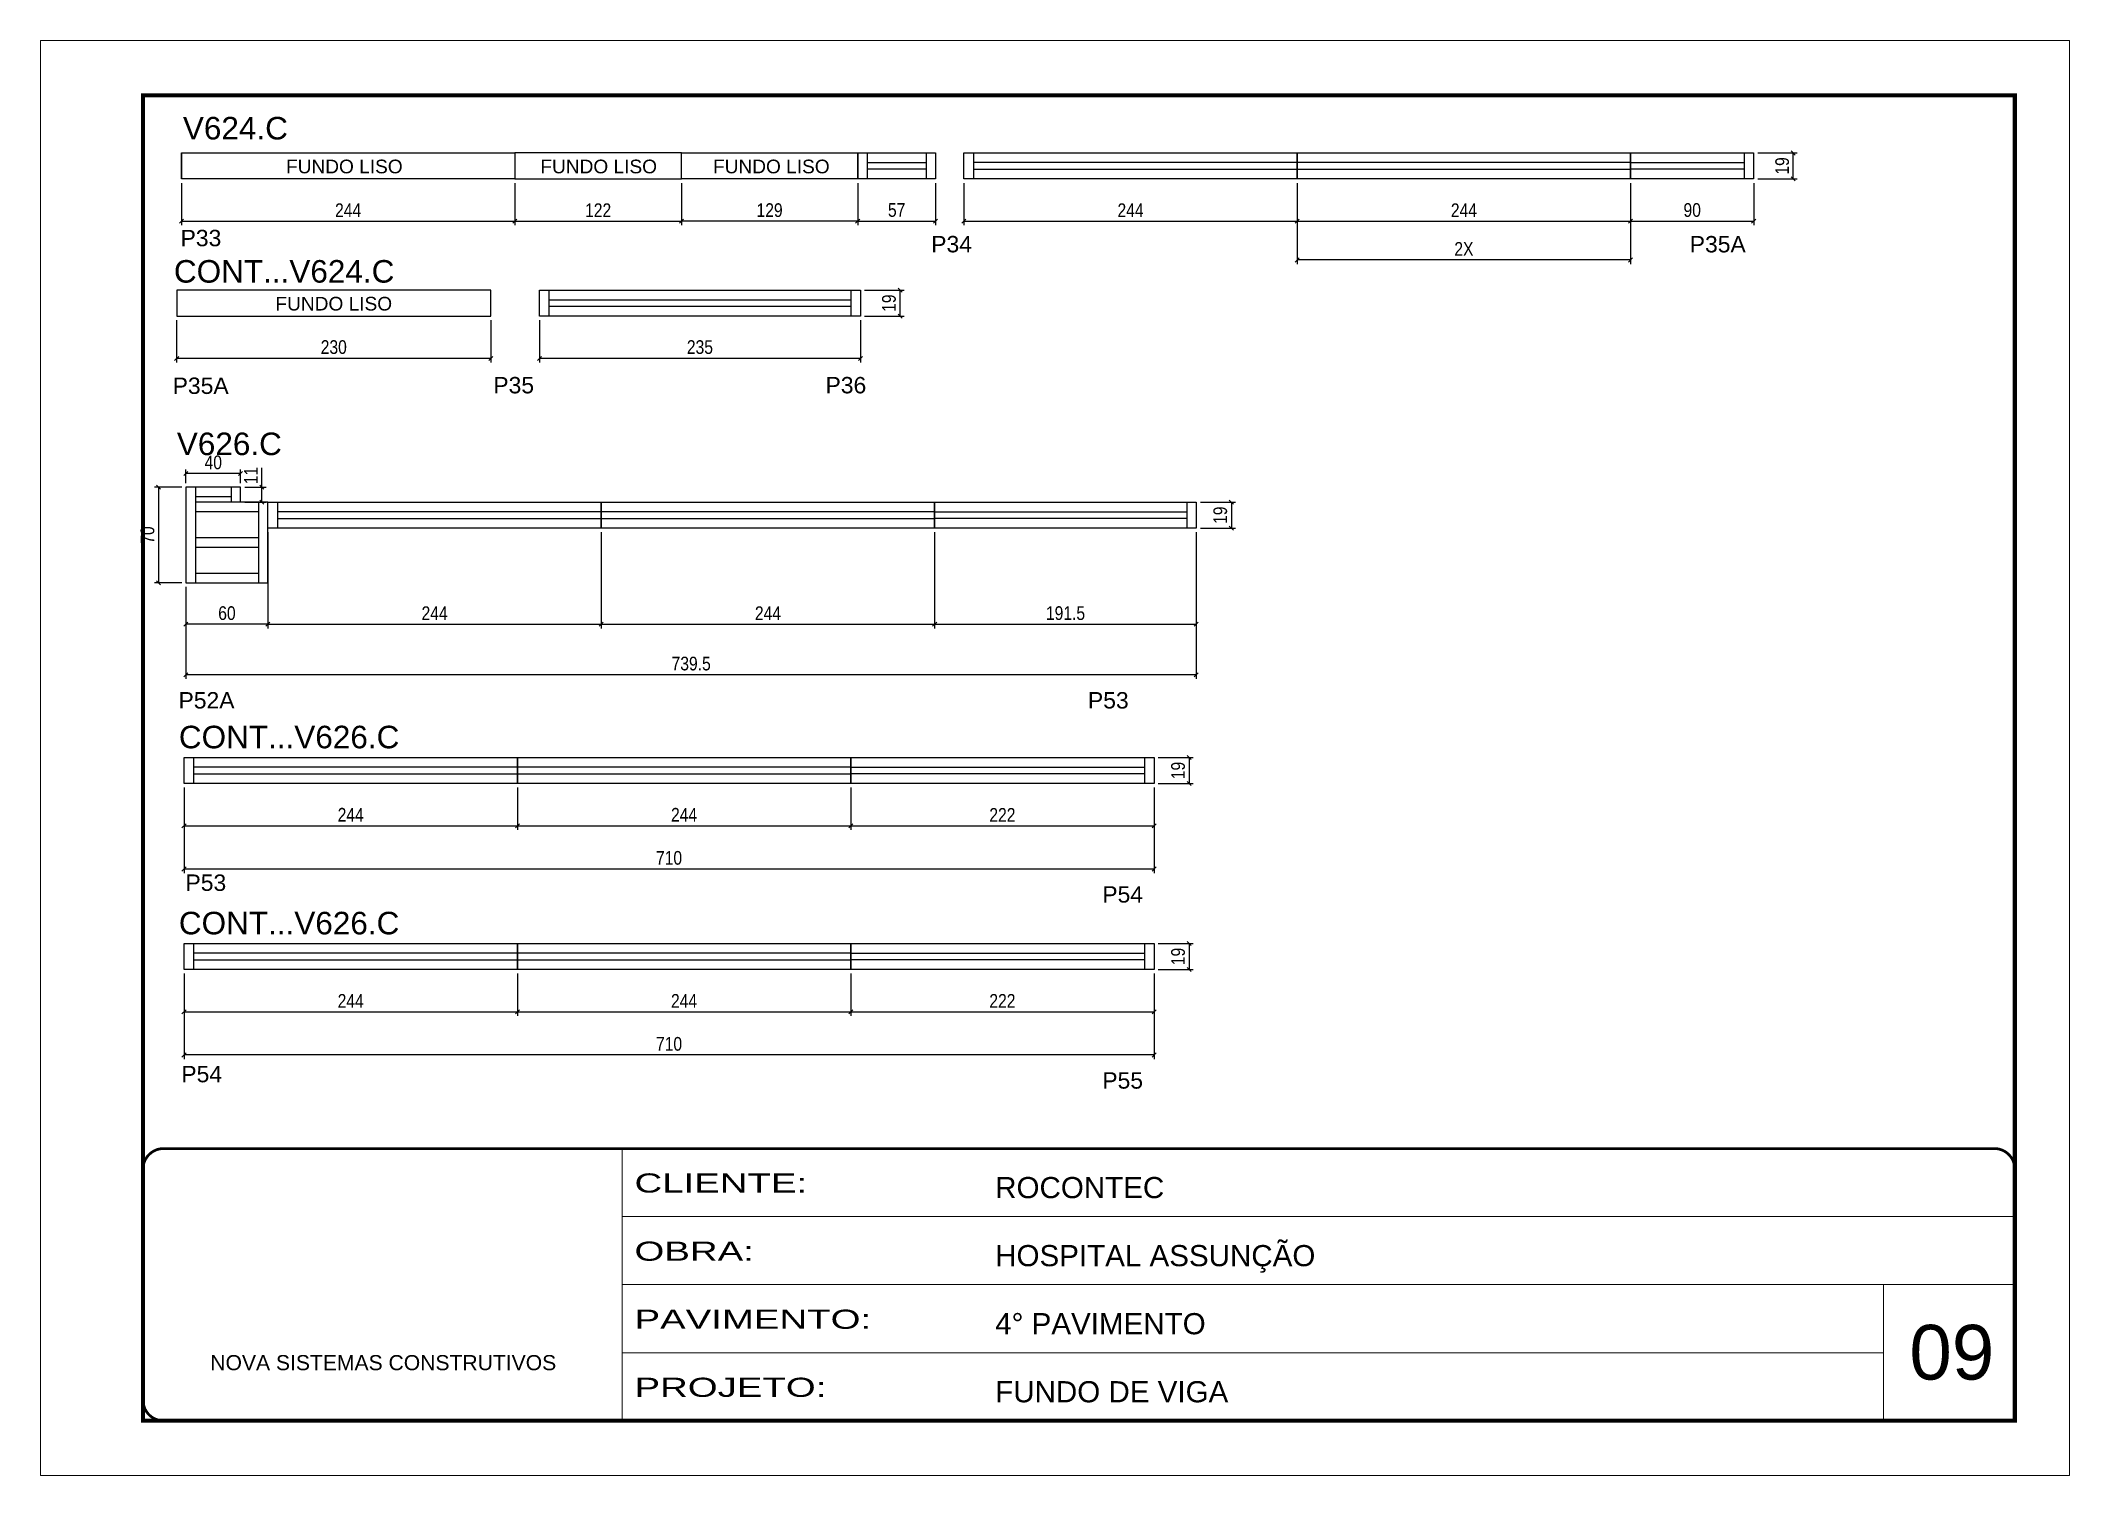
# Model space of a CAD drawing. Extents: x 3111 to 9365, y 861 to 5356.
# Drawn here: x 3111 to 4596, y 2009 to 3059 of the extents above; entities that cross this region are included whole.
import ezdxf

# ---------------------------------------------------------------- set-up
doc = ezdxf.new("R2010")
doc.units = 0
doc.linetypes.add('CONTINUO', pattern=[0])
doc.linetypes.add('DASHED', pattern=[0.75, 0.5, -0.25])
doc.layers.add('00-FELIPE', color=2, linetype='Continuous', plot=False)
for name, color, linetype in [('5', 5, 'Continuous'), ('COTA', 241, 'Continuous'), ('NOMENCLATURA', 7, 'Continuous'), ('Painéis', 200, 'Continuous'), ('SARR_2.2x7', 40, 'Continuous')]:
    doc.layers.add(name, color=color, linetype=linetype)
for name, color, linetype, lineweight in [('CARIMBO', 255, 'Continuous', 9), ('Folhas', 255, 'Continuous', 9), ('SARRAFO DE PRESSAO', 251, 'DASHED', 9)]:
    doc.layers.add(name, color=color, linetype=linetype, lineweight=lineweight)
doc.styles.add('ARIAL', font='arial.ttf')
doc.styles.add('COTA TECNICA-50', font='techl___.ttf', dxfattribs={"height": 10})
doc.styles.get("Standard").update_dxf_attribs({"font": 'arial.ttf'})
doc.styles.add('Tecnologia', font='')
doc.styles.get('Tecnologia').set_extended_font_data('Forgotten Futurist')
doc.dimstyles.new('COTA PAINEL-50', dxfattribs={"dimtxt": 10, "dimasz": 3, "dimexe": 3, "dimexo": 3, "dimgap": 3, "dimtad": 1, "dimdec": 1, "dimzin": 12, "dimdsep": 46, "dimtxsty": 'COTA TECNICA-50', "dimblk1": 'OBLIQUE', "dimblk2": 'OBLIQUE', "dimsah": 1, "dimcen": 0.9, "dimclrd": 4, "dimclre": 4, "dimclrt": 240, "dimadec": 1, "dimazin": 3, "dimtfac": 1, "dimtdec": 1, "dimtmove": 0, "dimatfit": 3, "dimfxl": 1, "dimtolj": 1, "dimtzin": 12, "dimarcsym": 0})

msp = doc.modelspace()

# ---------------------------------------------------------------- texts
at = {"color": 0, "linetype": 'Continuous', "ltscale": 5, "style": 'ARIAL'}
for p in [(3290.65, 2962.21), (3476.82, 2962.21), (3603.18, 2962.21), (3282.92, 2861.81)]:
    msp.add_text('FUNDO LISO', height=10, dxfattribs=at).set_placement(p)
at = {"layer": '5', "linetype": 'Continuous'}
for s, p in [('P33', (3213.48, 2908.85)), ('P34', (3762.91, 2904.38)), ('P35A', (4318.09, 2904.33)), ('P35A', (3207.67, 2800.76)), ('P35', (3442.39, 2801.19)), ('P36', (3685.54, 2801.19)), ('P52A', (3211.96, 2570.57)), ('P53', (3877.62, 2570.57)), ('P53', (3217.06, 2437.1)), ('P54', (3888.12, 2428.53)), ('P54', (3214.02, 2297.03)), ('P55', (3888.12, 2292.38))]:
    msp.add_text(s, height=12, rotation=359.99996, dxfattribs=at).set_placement(p)
at = {"layer": 'CARIMBO', "style": 'ARIAL'}
msp.add_text('09', height=40, dxfattribs=at).set_placement((4478.86, 2079.49))
at = {"layer": 'NOMENCLATURA', "linetype": 'Continuous'}
for s, p in [('V624.C', (3215.16, 2986.99)), ('CONT...V624.C', (3208.6, 2882.22)), ('V626.C', (3210.73, 2755.98)), ('CONT...V626.C', (3212.22, 2541.44)), ('CONT...V626.C', (3212.22, 2405.28))]:
    msp.add_text(s, height=16.5, dxfattribs=at).set_placement(p)

# ---------------------------------------------------------------- blocks, each defined once
blk = doc.blocks.new('9999999999')
at = {"color": 30, "linetype": 'CONTINUO'}
for p, q in [((98564.6, 34230.2), (98564.6, 34429.4)), ((98564.6, 34379.6), (99584, 34379.6)), ((98564.6, 34329.8), (99488, 34329.8)), ((99584, 34329.8), (99488, 34329.8)), ((99488, 34329.8), (99488, 34230.2)), ((98564.6, 34280), (99488, 34280))]:
    blk.add_line(p, q, dxfattribs=at)
at = {"color": 30, "linetype": 'CONTINUO', "const_width": 2}
blk.add_lwpolyline([(99584, 34230.2), (99584, 34414.4, 0.414214), (99569, 34429.4), (98229, 34429.4, 0.414214), (98214, 34414.4), (98214, 34245.2, 0.414214), (98229, 34230.2), (99584, 34230.2)], format="xyb", dxfattribs=at)
at = {"layer": 'Folhas'}
blk.add_lwpolyline([(98139, 34190.2), (99624, 34190.2), (99624, 35240.2), (98139, 35240.2)], close=True, dxfattribs=at)
at = {"layer": 'Folhas', "color": 30, "const_width": 3}
blk.add_lwpolyline([(98214, 34230.2), (99584, 34230.2), (99584, 35200.2), (98214, 35200.2)], close=True, dxfattribs=at)
at = {"color": 7, "linetype": 'Continuous', "ltscale": 5, "style": 'ARIAL'}
for s, height, p in [('ROCONTEC', 15.48, (98837.7, 34393.1)), ('HOSPITAL ASSUNÇÃO', 15.483, (98837.7, 34343.3)), ('4° PAVIMENTO', 15.483, (98837.7, 34293.5)), ('NOVA SISTEMAS CONSTRUTIVOS', 11.059, (98263.2, 34267.2)), ('FUNDO DE VIGA', 15.483, (98837.7, 34243.7))]:
    blk.add_text(s, height=height, dxfattribs=at).set_placement(p)
at = {"layer": 'Folhas', "color": 7, "style": 'Tecnologia', "width": 1.5}
for s, p in [('CLIENTE:', (98573.7, 34397.2)), ('OBRA:', (98573.7, 34347.3)), ('PAVIMENTO:', (98573.7, 34297.5)), ('PROJETO:', (98573.7, 34247.7))]:
    blk.add_text(s, height=14, dxfattribs=at).set_placement(p)
blk = doc.blocks.new('_Oblique')
at = {"color": 0, "linetype": 'ByBlock', "lineweight": -2}
blk.add_line((-0.5, -0.5), (0.5, 0.5), dxfattribs=at)
blk = doc.blocks.new('*D98')
at = {"layer": 'COTA', "color": 4, "linetype": 'ByBlock', "lineweight": -2, "transparency": 16777216}
for p, q in [((3580.1, 2955.1), (3580.1, 2924.2)), ((3709.1, 2955.1), (3709.1, 2924.2)), ((3709.1, 2927.2), (3580.1, 2927.2))]:
    blk.add_line(p, q, dxfattribs=at)
at = {"layer": 'Defpoints', "color": 0, "linetype": 'ByBlock', "transparency": 16777216}
for p in [(3580.1, 2958.1), (3709.1, 2958.1), (3580.1, 2927.2)]:
    blk.add_point(p, dxfattribs=at)
at = {"layer": 'COTA', "color": 4, "linetype": 'ByBlock', "lineweight": -2, "transparency": 16777216, "xscale": 3, "yscale": 3, "zscale": 3, "rotation": 180}
blk.add_blockref('_Oblique', (3580.1, 2927.2), dxfattribs=at)
at = {"layer": 'COTA', "color": 4, "linetype": 'ByBlock', "lineweight": -2, "transparency": 16777216, "xscale": 3, "yscale": 3, "zscale": 3}
blk.add_blockref('_Oblique', (3709.1, 2927.2), dxfattribs=at)
at = {"layer": 'COTA', "color": 240, "linetype": 'ByBlock', "transparency": 16777216, "insert": (3644.6, 2935.2), "char_height": 10, "attachment_point": 5, "style": 'COTA TECNICA-50'}
blk.add_mtext('\\A1;129', dxfattribs=at)
blk = doc.blocks.new('*D99')
at = {"layer": 'COTA', "color": 4, "linetype": 'ByBlock', "lineweight": -2, "transparency": 16777216}
for p, q in [((3210.6, 2854.7), (3210.6, 2823.7)), ((3440.6, 2854.7), (3440.6, 2823.7)), ((3440.6, 2826.7), (3210.6, 2826.7))]:
    blk.add_line(p, q, dxfattribs=at)
at = {"layer": 'Defpoints', "color": 0, "linetype": 'ByBlock', "transparency": 16777216}
for p in [(3210.6, 2857.7), (3440.6, 2857.7), (3210.6, 2826.7)]:
    blk.add_point(p, dxfattribs=at)
at = {"layer": 'COTA', "color": 4, "linetype": 'ByBlock', "lineweight": -2, "transparency": 16777216, "xscale": 3, "yscale": 3, "zscale": 3, "rotation": 180}
blk.add_blockref('_Oblique', (3210.6, 2826.7), dxfattribs=at)
at = {"layer": 'COTA', "color": 4, "linetype": 'ByBlock', "lineweight": -2, "transparency": 16777216, "xscale": 3, "yscale": 3, "zscale": 3}
blk.add_blockref('_Oblique', (3440.6, 2826.7), dxfattribs=at)
at = {"layer": 'COTA', "color": 240, "linetype": 'ByBlock', "transparency": 16777216, "insert": (3325.6, 2835), "char_height": 10, "attachment_point": 5, "style": 'COTA TECNICA-50'}
blk.add_mtext('\\A1;230', dxfattribs=at)
blk = doc.blocks.new('*D144')
at = {"layer": 'COTA', "color": 4, "linetype": 'ByBlock', "lineweight": -2, "transparency": 16777216}
for p, q in [((3214.1, 2955.1), (3214.1, 2924.2)), ((3458.1, 2955.1), (3458.1, 2924.2)), ((3214.1, 2927.2), (3458.1, 2927.2))]:
    blk.add_line(p, q, dxfattribs=at)
at = {"layer": 'Defpoints', "color": 0, "linetype": 'ByBlock', "transparency": 16777216}
for p in [(3214.1, 2958.1), (3458.1, 2958.1), (3458.1, 2927.2)]:
    blk.add_point(p, dxfattribs=at)
at = {"layer": 'COTA', "color": 4, "linetype": 'ByBlock', "lineweight": -2, "transparency": 16777216, "xscale": 3, "yscale": 3, "zscale": 3, "rotation": 180}
blk.add_blockref('_Oblique', (3214.1, 2927.2), dxfattribs=at)
at = {"layer": 'COTA', "color": 4, "linetype": 'ByBlock', "lineweight": -2, "transparency": 16777216, "xscale": 3, "yscale": 3, "zscale": 3}
blk.add_blockref('_Oblique', (3458.1, 2927.2), dxfattribs=at)
at = {"layer": 'COTA', "color": 240, "linetype": 'ByBlock', "transparency": 16777216, "insert": (3336.1, 2935.2), "char_height": 10, "attachment_point": 5, "style": 'COTA TECNICA-50'}
blk.add_mtext('\\A1;244', dxfattribs=at)
blk = doc.blocks.new('*D145')
at = {"layer": 'COTA', "color": 4, "linetype": 'ByBlock', "lineweight": -2, "transparency": 16777216}
for p, q in [((3458.1, 2955.1), (3458.1, 2924.2)), ((3580.1, 2955.1), (3580.1, 2924.2)), ((3458.1, 2927.2), (3580.1, 2927.2))]:
    blk.add_line(p, q, dxfattribs=at)
at = {"layer": 'Defpoints', "color": 0, "linetype": 'ByBlock', "transparency": 16777216}
for p in [(3458.1, 2958.1), (3580.1, 2958.1), (3580.1, 2927.2)]:
    blk.add_point(p, dxfattribs=at)
at = {"layer": 'COTA', "color": 4, "linetype": 'ByBlock', "lineweight": -2, "transparency": 16777216, "xscale": 3, "yscale": 3, "zscale": 3, "rotation": 180}
blk.add_blockref('_Oblique', (3458.1, 2927.2), dxfattribs=at)
at = {"layer": 'COTA', "color": 4, "linetype": 'ByBlock', "lineweight": -2, "transparency": 16777216, "xscale": 3, "yscale": 3, "zscale": 3}
blk.add_blockref('_Oblique', (3580.1, 2927.2), dxfattribs=at)
at = {"layer": 'COTA', "color": 240, "linetype": 'ByBlock', "transparency": 16777216, "insert": (3519.1, 2935.2), "char_height": 10, "attachment_point": 5, "style": 'COTA TECNICA-50'}
blk.add_mtext('\\A1;122', dxfattribs=at)
blk = doc.blocks.new('*D146')
at = {"layer": 'COTA', "color": 4, "linetype": 'ByBlock', "lineweight": -2, "transparency": 16777216}
for p, q in [((4274.8, 2955.1), (4274.8, 2924.2)), ((4364.9, 2955.1), (4364.9, 2924.2)), ((4274.8, 2927.2), (4364.9, 2927.2))]:
    blk.add_line(p, q, dxfattribs=at)
at = {"layer": 'Defpoints', "color": 0, "linetype": 'ByBlock', "transparency": 16777216}
for p in [(4274.8, 2958.1), (4364.9, 2958.1), (4364.9, 2927.2)]:
    blk.add_point(p, dxfattribs=at)
at = {"layer": 'COTA', "color": 4, "linetype": 'ByBlock', "lineweight": -2, "transparency": 16777216, "xscale": 3, "yscale": 3, "zscale": 3, "rotation": 180}
blk.add_blockref('_Oblique', (4274.8, 2927.2), dxfattribs=at)
at = {"layer": 'COTA', "color": 4, "linetype": 'ByBlock', "lineweight": -2, "transparency": 16777216, "xscale": 3, "yscale": 3, "zscale": 3}
blk.add_blockref('_Oblique', (4364.9, 2927.2), dxfattribs=at)
at = {"layer": 'COTA', "color": 240, "linetype": 'ByBlock', "transparency": 16777216, "insert": (4319.9, 2935.3), "char_height": 10, "attachment_point": 5, "style": 'COTA TECNICA-50'}
blk.add_mtext('\\A1;90', dxfattribs=at)
blk = doc.blocks.new('*D163')
at = {"layer": 'COTA', "color": 4, "linetype": 'ByBlock', "lineweight": -2, "transparency": 16777216}
for p, q in [((3786.8, 2955.1), (3786.8, 2924.2)), ((4030.8, 2955.1), (4030.8, 2924.2)), ((3786.8, 2927.2), (4030.8, 2927.2))]:
    blk.add_line(p, q, dxfattribs=at)
at = {"layer": 'Defpoints', "color": 0, "linetype": 'ByBlock', "transparency": 16777216}
for p in [(3786.8, 2958.1), (4030.8, 2958.1), (4030.8, 2927.2)]:
    blk.add_point(p, dxfattribs=at)
at = {"layer": 'COTA', "color": 4, "linetype": 'ByBlock', "lineweight": -2, "transparency": 16777216, "xscale": 3, "yscale": 3, "zscale": 3, "rotation": 180}
blk.add_blockref('_Oblique', (3786.8, 2927.2), dxfattribs=at)
at = {"layer": 'COTA', "color": 4, "linetype": 'ByBlock', "lineweight": -2, "transparency": 16777216, "xscale": 3, "yscale": 3, "zscale": 3}
blk.add_blockref('_Oblique', (4030.8, 2927.2), dxfattribs=at)
at = {"layer": 'COTA', "color": 240, "linetype": 'ByBlock', "transparency": 16777216, "insert": (3908.8, 2935.2), "char_height": 10, "attachment_point": 5, "style": 'COTA TECNICA-50'}
blk.add_mtext('\\A1;244', dxfattribs=at)
blk = doc.blocks.new('*D59')
at = {"layer": 'COTA', "color": 4, "linetype": 'ByBlock', "lineweight": -2, "transparency": 16777216}
for p, q in [((4030.8, 2955.1), (4030.8, 2924.2)), ((4274.8, 2955.1), (4274.8, 2924.2)), ((4030.8, 2927.2), (4274.8, 2927.2))]:
    blk.add_line(p, q, dxfattribs=at)
at = {"layer": 'Defpoints', "color": 0, "linetype": 'ByBlock', "transparency": 16777216}
for p in [(4030.8, 2958.1), (4274.8, 2958.1), (4274.8, 2927.2)]:
    blk.add_point(p, dxfattribs=at)
at = {"layer": 'COTA', "color": 4, "linetype": 'ByBlock', "lineweight": -2, "transparency": 16777216, "xscale": 3, "yscale": 3, "zscale": 3, "rotation": 180}
blk.add_blockref('_Oblique', (4030.8, 2927.2), dxfattribs=at)
at = {"layer": 'COTA', "color": 4, "linetype": 'ByBlock', "lineweight": -2, "transparency": 16777216, "xscale": 3, "yscale": 3, "zscale": 3}
blk.add_blockref('_Oblique', (4274.8, 2927.2), dxfattribs=at)
at = {"layer": 'COTA', "color": 240, "linetype": 'ByBlock', "transparency": 16777216, "insert": (4152.8, 2935.2), "char_height": 10, "attachment_point": 5, "style": 'COTA TECNICA-50'}
blk.add_mtext('\\A1;244', dxfattribs=at)
blk = doc.blocks.new('*D60')
at = {"layer": 'COTA', "color": 4, "linetype": 'ByBlock', "lineweight": -2, "transparency": 16777216}
for p, q in [((4030.8, 2955.1), (4030.8, 2895.8)), ((4274.8, 2955.1), (4274.8, 2895.8)), ((4274.8, 2898.8), (4030.8, 2898.8))]:
    blk.add_line(p, q, dxfattribs=at)
at = {"layer": 'Defpoints', "color": 0, "linetype": 'ByBlock', "transparency": 16777216}
for p in [(4030.8, 2958.1), (4274.8, 2958.1), (4030.8, 2898.8)]:
    blk.add_point(p, dxfattribs=at)
at = {"layer": 'COTA', "color": 4, "linetype": 'ByBlock', "lineweight": -2, "transparency": 16777216, "xscale": 3, "yscale": 3, "zscale": 3, "rotation": 180}
blk.add_blockref('_Oblique', (4030.8, 2898.8), dxfattribs=at)
at = {"layer": 'COTA', "color": 4, "linetype": 'ByBlock', "lineweight": -2, "transparency": 16777216, "xscale": 3, "yscale": 3, "zscale": 3}
blk.add_blockref('_Oblique', (4274.8, 2898.8), dxfattribs=at)
at = {"layer": 'COTA', "color": 240, "linetype": 'ByBlock', "transparency": 16777216, "insert": (4152.8, 2906.9), "char_height": 10, "attachment_point": 5, "style": 'COTA TECNICA-50'}
blk.add_mtext('\\A1;2X', dxfattribs=at)
blk = doc.blocks.new('*D61')
at = {"layer": 'COTA', "color": 4, "linetype": 'ByBlock', "lineweight": -2, "transparency": 16777216}
for p, q in [((3714.1, 2876.7), (3743.1, 2876.7)), ((3740.1, 2857.7), (3740.1, 2876.7)), ((3714.1, 2857.7), (3743.1, 2857.7))]:
    blk.add_line(p, q, dxfattribs=at)
at = {"layer": 'Defpoints', "color": 0, "linetype": 'ByBlock', "transparency": 16777216}
for p in [(3711.1, 2876.7), (3740.1, 2876.7), (3711.1, 2857.7)]:
    blk.add_point(p, dxfattribs=at)
at = {"layer": 'COTA', "color": 4, "linetype": 'ByBlock', "lineweight": -2, "transparency": 16777216, "xscale": 3, "yscale": 3, "zscale": 3}
for p, rotation in [((3740.1, 2876.7), 90), ((3740.1, 2857.7), 270)]:
    blk.add_blockref('_Oblique', p, dxfattribs=dict(at, rotation=rotation))
at = {"layer": 'COTA', "color": 240, "linetype": 'ByBlock', "transparency": 16777216, "insert": (3732, 2867.2), "char_height": 10, "attachment_point": 5, "rotation": 90, "style": 'COTA TECNICA-50'}
blk.add_mtext('\\A1;19', dxfattribs=at)
blk = doc.blocks.new('*D164')
at = {"layer": 'COTA', "color": 4, "linetype": 'ByBlock', "lineweight": -2, "transparency": 16777216}
for p, q in [((3476.1, 2854.7), (3476.1, 2823.7)), ((3711.1, 2854.7), (3711.1, 2823.7)), ((3711.1, 2826.7), (3476.1, 2826.7))]:
    blk.add_line(p, q, dxfattribs=at)
at = {"layer": 'Defpoints', "color": 0, "linetype": 'ByBlock', "transparency": 16777216}
for p in [(3476.1, 2857.7), (3711.1, 2857.7), (3476.1, 2826.7)]:
    blk.add_point(p, dxfattribs=at)
at = {"layer": 'COTA', "color": 4, "linetype": 'ByBlock', "lineweight": -2, "transparency": 16777216, "xscale": 3, "yscale": 3, "zscale": 3}
for p, rotation in [((3476.1, 2826.7), 180.0000000077806), ((3711.1, 2826.7), 7.7805762e-09)]:
    blk.add_blockref('_Oblique', p, dxfattribs=dict(at, rotation=rotation))
at = {"layer": 'COTA', "color": 240, "linetype": 'ByBlock', "transparency": 16777216, "insert": (3593.6, 2835), "char_height": 10, "attachment_point": 5, "rotation": 0, "style": 'COTA TECNICA-50'}
blk.add_mtext('\\A1;235', dxfattribs=at)
blk = doc.blocks.new('*D170')
at = {"layer": 'COTA', "color": 4, "linetype": 'ByBlock', "lineweight": -2, "transparency": 16777216}
for p, q in [((3765.4, 2699.5), (3765.4, 2629.2)), ((3956.9, 2699.5), (3956.9, 2629.2)), ((3765.4, 2632.2), (3956.9, 2632.2))]:
    blk.add_line(p, q, dxfattribs=at)
at = {"layer": 'Defpoints', "color": 0, "linetype": 'ByBlock', "transparency": 16777216}
for p in [(3765.4, 2702.5), (3956.9, 2702.5), (3956.9, 2632.2)]:
    blk.add_point(p, dxfattribs=at)
at = {"layer": 'COTA', "color": 4, "linetype": 'ByBlock', "lineweight": -2, "transparency": 16777216, "xscale": 3, "yscale": 3, "zscale": 3, "rotation": 180}
blk.add_blockref('_Oblique', (3765.4, 2632.2), dxfattribs=at)
at = {"layer": 'COTA', "color": 4, "linetype": 'ByBlock', "lineweight": -2, "transparency": 16777216, "xscale": 3, "yscale": 3, "zscale": 3}
blk.add_blockref('_Oblique', (3956.9, 2632.2), dxfattribs=at)
at = {"layer": 'COTA', "color": 240, "linetype": 'ByBlock', "transparency": 16777216, "insert": (3861.2, 2640.3), "char_height": 10, "attachment_point": 5, "style": 'COTA TECNICA-50'}
blk.add_mtext('\\A1;191.5', dxfattribs=at)
blk = doc.blocks.new('*D171')
at = {"layer": 'COTA', "color": 4, "linetype": 'ByBlock', "lineweight": -2, "transparency": 16777216}
for p, q in [((3277.4, 2699.5), (3277.4, 2629.2)), ((3521.4, 2699.5), (3521.4, 2629.2)), ((3277.4, 2632.2), (3521.4, 2632.2))]:
    blk.add_line(p, q, dxfattribs=at)
at = {"layer": 'Defpoints', "color": 0, "linetype": 'ByBlock', "transparency": 16777216}
for p in [(3277.4, 2702.5), (3521.4, 2702.5), (3521.4, 2632.2)]:
    blk.add_point(p, dxfattribs=at)
at = {"layer": 'COTA', "color": 4, "linetype": 'ByBlock', "lineweight": -2, "transparency": 16777216, "xscale": 3, "yscale": 3, "zscale": 3, "rotation": 180}
blk.add_blockref('_Oblique', (3277.4, 2632.2), dxfattribs=at)
at = {"layer": 'COTA', "color": 4, "linetype": 'ByBlock', "lineweight": -2, "transparency": 16777216, "xscale": 3, "yscale": 3, "zscale": 3}
blk.add_blockref('_Oblique', (3521.4, 2632.2), dxfattribs=at)
at = {"layer": 'COTA', "color": 240, "linetype": 'ByBlock', "transparency": 16777216, "insert": (3399.4, 2640.3), "char_height": 10, "attachment_point": 5, "style": 'COTA TECNICA-50'}
blk.add_mtext('\\A1;244', dxfattribs=at)
blk = doc.blocks.new('*D66')
at = {"layer": 'COTA', "color": 4, "linetype": 'ByBlock', "lineweight": -2, "transparency": 16777216}
for p, q in [((3521.4, 2699.5), (3521.4, 2629.2)), ((3765.4, 2699.5), (3765.4, 2629.2)), ((3521.4, 2632.2), (3765.4, 2632.2))]:
    blk.add_line(p, q, dxfattribs=at)
at = {"layer": 'Defpoints', "color": 0, "linetype": 'ByBlock', "transparency": 16777216}
for p in [(3521.4, 2702.5), (3765.4, 2702.5), (3765.4, 2632.2)]:
    blk.add_point(p, dxfattribs=at)
at = {"layer": 'COTA', "color": 4, "linetype": 'ByBlock', "lineweight": -2, "transparency": 16777216, "xscale": 3, "yscale": 3, "zscale": 3, "rotation": 180}
blk.add_blockref('_Oblique', (3521.4, 2632.2), dxfattribs=at)
at = {"layer": 'COTA', "color": 4, "linetype": 'ByBlock', "lineweight": -2, "transparency": 16777216, "xscale": 3, "yscale": 3, "zscale": 3}
blk.add_blockref('_Oblique', (3765.4, 2632.2), dxfattribs=at)
at = {"layer": 'COTA', "color": 240, "linetype": 'ByBlock', "transparency": 16777216, "insert": (3643.4, 2640.3), "char_height": 10, "attachment_point": 5, "style": 'COTA TECNICA-50'}
blk.add_mtext('\\A1;244', dxfattribs=at)
blk = doc.blocks.new('*D67')
at = {"layer": 'COTA', "color": 4, "linetype": 'ByBlock', "lineweight": -2, "transparency": 16777216}
for p, q in [((3956.9, 2699.5), (3956.9, 2592.2)), ((3217.4, 2659.5), (3217.4, 2592.2)), ((3956.9, 2595.2), (3217.4, 2595.2))]:
    blk.add_line(p, q, dxfattribs=at)
at = {"layer": 'Defpoints', "color": 0, "linetype": 'ByBlock', "transparency": 16777216}
for p in [(3956.9, 2702.5), (3217.4, 2662.5), (3217.4, 2595.2)]:
    blk.add_point(p, dxfattribs=at)
at = {"layer": 'COTA', "color": 4, "linetype": 'ByBlock', "lineweight": -2, "transparency": 16777216, "xscale": 3, "yscale": 3, "zscale": 3, "rotation": 180}
blk.add_blockref('_Oblique', (3217.4, 2595.2), dxfattribs=at)
at = {"layer": 'COTA', "color": 4, "linetype": 'ByBlock', "lineweight": -2, "transparency": 16777216, "xscale": 3, "yscale": 3, "zscale": 3}
blk.add_blockref('_Oblique', (3956.9, 2595.2), dxfattribs=at)
at = {"layer": 'COTA', "color": 240, "linetype": 'ByBlock', "transparency": 16777216, "insert": (3587.2, 2603.4), "char_height": 10, "attachment_point": 5, "style": 'COTA TECNICA-50'}
blk.add_mtext('\\A1;739.5', dxfattribs=at)
blk = doc.blocks.new('*D172')
at = {"layer": 'COTA', "color": 4, "linetype": 'ByBlock', "lineweight": -2, "transparency": 16777216}
for p, q in [((3704, 2512.7), (3704, 2481.7)), ((3926, 2512.7), (3926, 2481.7)), ((3704, 2484.7), (3926, 2484.7))]:
    blk.add_line(p, q, dxfattribs=at)
at = {"layer": 'Defpoints', "color": 0, "linetype": 'ByBlock', "transparency": 16777216}
for p in [(3704, 2515.7), (3926, 2515.7), (3926, 2484.7)]:
    blk.add_point(p, dxfattribs=at)
at = {"layer": 'COTA', "color": 4, "linetype": 'ByBlock', "lineweight": -2, "transparency": 16777216, "xscale": 3, "yscale": 3, "zscale": 3, "rotation": 180}
blk.add_blockref('_Oblique', (3704, 2484.7), dxfattribs=at)
at = {"layer": 'COTA', "color": 4, "linetype": 'ByBlock', "lineweight": -2, "transparency": 16777216, "xscale": 3, "yscale": 3, "zscale": 3}
blk.add_blockref('_Oblique', (3926, 2484.7), dxfattribs=at)
at = {"layer": 'COTA', "color": 240, "linetype": 'ByBlock', "transparency": 16777216, "insert": (3815, 2492.7), "char_height": 10, "attachment_point": 5, "style": 'COTA TECNICA-50'}
blk.add_mtext('\\A1;222', dxfattribs=at)
blk = doc.blocks.new('*D173')
at = {"layer": 'COTA', "color": 4, "linetype": 'ByBlock', "lineweight": -2, "transparency": 16777216}
for p, q in [((3216, 2512.7), (3216, 2481.7)), ((3460, 2512.7), (3460, 2481.7)), ((3216, 2484.7), (3460, 2484.7))]:
    blk.add_line(p, q, dxfattribs=at)
at = {"layer": 'Defpoints', "color": 0, "linetype": 'ByBlock', "transparency": 16777216}
for p in [(3216, 2515.7), (3460, 2515.7), (3460, 2484.7)]:
    blk.add_point(p, dxfattribs=at)
at = {"layer": 'COTA', "color": 4, "linetype": 'ByBlock', "lineweight": -2, "transparency": 16777216, "xscale": 3, "yscale": 3, "zscale": 3, "rotation": 180}
blk.add_blockref('_Oblique', (3216, 2484.7), dxfattribs=at)
at = {"layer": 'COTA', "color": 4, "linetype": 'ByBlock', "lineweight": -2, "transparency": 16777216, "xscale": 3, "yscale": 3, "zscale": 3}
blk.add_blockref('_Oblique', (3460, 2484.7), dxfattribs=at)
at = {"layer": 'COTA', "color": 240, "linetype": 'ByBlock', "transparency": 16777216, "insert": (3338, 2492.8), "char_height": 10, "attachment_point": 5, "style": 'COTA TECNICA-50'}
blk.add_mtext('\\A1;244', dxfattribs=at)
blk = doc.blocks.new('*D68')
at = {"layer": 'COTA', "color": 4, "linetype": 'ByBlock', "lineweight": -2, "transparency": 16777216}
for p, q in [((3460, 2512.7), (3460, 2481.7)), ((3704, 2512.7), (3704, 2481.7)), ((3460, 2484.7), (3704, 2484.7))]:
    blk.add_line(p, q, dxfattribs=at)
at = {"layer": 'Defpoints', "color": 0, "linetype": 'ByBlock', "transparency": 16777216}
for p in [(3460, 2515.7), (3704, 2515.7), (3704, 2484.7)]:
    blk.add_point(p, dxfattribs=at)
at = {"layer": 'COTA', "color": 4, "linetype": 'ByBlock', "lineweight": -2, "transparency": 16777216, "xscale": 3, "yscale": 3, "zscale": 3, "rotation": 180}
blk.add_blockref('_Oblique', (3460, 2484.7), dxfattribs=at)
at = {"layer": 'COTA', "color": 4, "linetype": 'ByBlock', "lineweight": -2, "transparency": 16777216, "xscale": 3, "yscale": 3, "zscale": 3}
blk.add_blockref('_Oblique', (3704, 2484.7), dxfattribs=at)
at = {"layer": 'COTA', "color": 240, "linetype": 'ByBlock', "transparency": 16777216, "insert": (3582, 2492.8), "char_height": 10, "attachment_point": 5, "style": 'COTA TECNICA-50'}
blk.add_mtext('\\A1;244', dxfattribs=at)
blk = doc.blocks.new('*D69')
at = {"layer": 'COTA', "color": 4, "linetype": 'ByBlock', "lineweight": -2, "transparency": 16777216}
for p, q in [((3216, 2512.7), (3216, 2450.1)), ((3926, 2512.7), (3926, 2450.1)), ((3926, 2453.1), (3216, 2453.1))]:
    blk.add_line(p, q, dxfattribs=at)
at = {"layer": 'Defpoints', "color": 0, "linetype": 'ByBlock', "transparency": 16777216}
for p in [(3216, 2515.7), (3926, 2515.7), (3216, 2453.1)]:
    blk.add_point(p, dxfattribs=at)
at = {"layer": 'COTA', "color": 4, "linetype": 'ByBlock', "lineweight": -2, "transparency": 16777216, "xscale": 3, "yscale": 3, "zscale": 3, "rotation": 180}
blk.add_blockref('_Oblique', (3216, 2453.1), dxfattribs=at)
at = {"layer": 'COTA', "color": 4, "linetype": 'ByBlock', "lineweight": -2, "transparency": 16777216, "xscale": 3, "yscale": 3, "zscale": 3}
blk.add_blockref('_Oblique', (3926, 2453.1), dxfattribs=at)
at = {"layer": 'COTA', "color": 240, "linetype": 'ByBlock', "transparency": 16777216, "insert": (3571, 2461.2), "char_height": 10, "attachment_point": 5, "style": 'COTA TECNICA-50'}
blk.add_mtext('\\A1;710', dxfattribs=at)
blk = doc.blocks.new('*D174')
at = {"layer": 'COTA', "color": 4, "linetype": 'ByBlock', "lineweight": -2, "transparency": 16777216}
for p, q in [((3704, 2376.6), (3704, 2345.6)), ((3926, 2376.6), (3926, 2345.6)), ((3704, 2348.6), (3926, 2348.6))]:
    blk.add_line(p, q, dxfattribs=at)
at = {"layer": 'Defpoints', "color": 0, "linetype": 'ByBlock', "transparency": 16777216}
for p in [(3704, 2379.6), (3926, 2379.6), (3926, 2348.6)]:
    blk.add_point(p, dxfattribs=at)
at = {"layer": 'COTA', "color": 4, "linetype": 'ByBlock', "lineweight": -2, "transparency": 16777216, "xscale": 3, "yscale": 3, "zscale": 3, "rotation": 180}
blk.add_blockref('_Oblique', (3704, 2348.6), dxfattribs=at)
at = {"layer": 'COTA', "color": 4, "linetype": 'ByBlock', "lineweight": -2, "transparency": 16777216, "xscale": 3, "yscale": 3, "zscale": 3}
blk.add_blockref('_Oblique', (3926, 2348.6), dxfattribs=at)
at = {"layer": 'COTA', "color": 240, "linetype": 'ByBlock', "transparency": 16777216, "insert": (3815, 2356.6), "char_height": 10, "attachment_point": 5, "style": 'COTA TECNICA-50'}
blk.add_mtext('\\A1;222', dxfattribs=at)
blk = doc.blocks.new('*D175')
at = {"layer": 'COTA', "color": 4, "linetype": 'ByBlock', "lineweight": -2, "transparency": 16777216}
for p, q in [((3216, 2376.6), (3216, 2345.6)), ((3460, 2376.6), (3460, 2345.6)), ((3216, 2348.6), (3460, 2348.6))]:
    blk.add_line(p, q, dxfattribs=at)
at = {"layer": 'Defpoints', "color": 0, "linetype": 'ByBlock', "transparency": 16777216}
for p in [(3216, 2379.6), (3460, 2379.6), (3460, 2348.6)]:
    blk.add_point(p, dxfattribs=at)
at = {"layer": 'COTA', "color": 4, "linetype": 'ByBlock', "lineweight": -2, "transparency": 16777216, "xscale": 3, "yscale": 3, "zscale": 3, "rotation": 180}
blk.add_blockref('_Oblique', (3216, 2348.6), dxfattribs=at)
at = {"layer": 'COTA', "color": 4, "linetype": 'ByBlock', "lineweight": -2, "transparency": 16777216, "xscale": 3, "yscale": 3, "zscale": 3}
blk.add_blockref('_Oblique', (3460, 2348.6), dxfattribs=at)
at = {"layer": 'COTA', "color": 240, "linetype": 'ByBlock', "transparency": 16777216, "insert": (3338, 2356.6), "char_height": 10, "attachment_point": 5, "style": 'COTA TECNICA-50'}
blk.add_mtext('\\A1;244', dxfattribs=at)
blk = doc.blocks.new('*D70')
at = {"layer": 'COTA', "color": 4, "linetype": 'ByBlock', "lineweight": -2, "transparency": 16777216}
for p, q in [((3460, 2376.6), (3460, 2345.6)), ((3704, 2376.6), (3704, 2345.6)), ((3460, 2348.6), (3704, 2348.6))]:
    blk.add_line(p, q, dxfattribs=at)
at = {"layer": 'Defpoints', "color": 0, "linetype": 'ByBlock', "transparency": 16777216}
for p in [(3460, 2379.6), (3704, 2379.6), (3704, 2348.6)]:
    blk.add_point(p, dxfattribs=at)
at = {"layer": 'COTA', "color": 4, "linetype": 'ByBlock', "lineweight": -2, "transparency": 16777216, "xscale": 3, "yscale": 3, "zscale": 3, "rotation": 180}
blk.add_blockref('_Oblique', (3460, 2348.6), dxfattribs=at)
at = {"layer": 'COTA', "color": 4, "linetype": 'ByBlock', "lineweight": -2, "transparency": 16777216, "xscale": 3, "yscale": 3, "zscale": 3}
blk.add_blockref('_Oblique', (3704, 2348.6), dxfattribs=at)
at = {"layer": 'COTA', "color": 240, "linetype": 'ByBlock', "transparency": 16777216, "insert": (3582, 2356.6), "char_height": 10, "attachment_point": 5, "style": 'COTA TECNICA-50'}
blk.add_mtext('\\A1;244', dxfattribs=at)
blk = doc.blocks.new('*D71')
at = {"layer": 'COTA', "color": 4, "linetype": 'ByBlock', "lineweight": -2, "transparency": 16777216}
for p, q in [((3216, 2376.6), (3216, 2314)), ((3926, 2376.6), (3926, 2314)), ((3926, 2317), (3216, 2317))]:
    blk.add_line(p, q, dxfattribs=at)
at = {"layer": 'Defpoints', "color": 0, "linetype": 'ByBlock', "transparency": 16777216}
for p in [(3216, 2379.6), (3926, 2379.6), (3216, 2317)]:
    blk.add_point(p, dxfattribs=at)
at = {"layer": 'COTA', "color": 4, "linetype": 'ByBlock', "lineweight": -2, "transparency": 16777216, "xscale": 3, "yscale": 3, "zscale": 3, "rotation": 180}
blk.add_blockref('_Oblique', (3216, 2317), dxfattribs=at)
at = {"layer": 'COTA', "color": 4, "linetype": 'ByBlock', "lineweight": -2, "transparency": 16777216, "xscale": 3, "yscale": 3, "zscale": 3}
blk.add_blockref('_Oblique', (3926, 2317), dxfattribs=at)
at = {"layer": 'COTA', "color": 240, "linetype": 'ByBlock', "transparency": 16777216, "insert": (3571, 2325.1), "char_height": 10, "attachment_point": 5, "style": 'COTA TECNICA-50'}
blk.add_mtext('\\A1;710', dxfattribs=at)
blk = doc.blocks.new('*D30')
at = {"layer": 'COTA', "color": 4, "linetype": 'ByBlock', "lineweight": -2, "transparency": 16777216}
for p, q in [((4367.9, 2977.1), (4396.8, 2977.1)), ((4393.8, 2958.1), (4393.8, 2977.1)), ((4367.9, 2958.1), (4396.8, 2958.1))]:
    blk.add_line(p, q, dxfattribs=at)
at = {"layer": 'Defpoints', "color": 0, "linetype": 'ByBlock', "transparency": 16777216}
for p in [(4364.9, 2977.1), (4393.8, 2977.1), (4364.9, 2958.1)]:
    blk.add_point(p, dxfattribs=at)
at = {"layer": 'COTA', "color": 4, "linetype": 'ByBlock', "lineweight": -2, "transparency": 16777216, "xscale": 3, "yscale": 3, "zscale": 3}
for p, rotation in [((4393.8, 2977.1), 90), ((4393.8, 2958.1), 270)]:
    blk.add_blockref('_Oblique', p, dxfattribs=dict(at, rotation=rotation))
at = {"layer": 'COTA', "color": 240, "linetype": 'ByBlock', "transparency": 16777216, "insert": (4385.8, 2967.6), "char_height": 10, "attachment_point": 5, "rotation": 90, "style": 'COTA TECNICA-50'}
blk.add_mtext('\\A1;19', dxfattribs=at)
blk = doc.blocks.new('*D32')
at = {"layer": 'COTA', "color": 4, "linetype": 'ByBlock', "lineweight": -2, "transparency": 16777216}
for p, q in [((3929, 2398.6), (3954.7, 2398.6)), ((3951.7, 2398.6), (3951.7, 2379.6)), ((3929, 2379.6), (3954.7, 2379.6))]:
    blk.add_line(p, q, dxfattribs=at)
at = {"layer": 'Defpoints', "color": 0, "linetype": 'ByBlock', "transparency": 16777216}
for p in [(3926, 2398.6), (3926, 2379.6), (3951.7, 2379.6)]:
    blk.add_point(p, dxfattribs=at)
at = {"layer": 'COTA', "color": 4, "linetype": 'ByBlock', "lineweight": -2, "transparency": 16777216, "xscale": 3, "yscale": 3, "zscale": 3}
for p, rotation in [((3951.7, 2398.6), 90), ((3951.7, 2379.6), 270)]:
    blk.add_blockref('_Oblique', p, dxfattribs=dict(at, rotation=rotation))
at = {"layer": 'COTA', "color": 240, "linetype": 'ByBlock', "transparency": 16777216, "insert": (3943.6, 2389.1), "char_height": 10, "attachment_point": 5, "rotation": 90, "style": 'COTA TECNICA-50'}
blk.add_mtext('\\A1;19', dxfattribs=at)
blk = doc.blocks.new('*D33')
at = {"layer": 'COTA', "color": 4, "linetype": 'ByBlock', "lineweight": -2, "transparency": 16777216}
for p, q in [((3929, 2534.7), (3954.7, 2534.7)), ((3951.7, 2534.7), (3951.7, 2515.7)), ((3929, 2515.7), (3954.7, 2515.7))]:
    blk.add_line(p, q, dxfattribs=at)
at = {"layer": 'Defpoints', "color": 0, "linetype": 'ByBlock', "transparency": 16777216}
for p in [(3926, 2534.7), (3926, 2515.7), (3951.7, 2515.7)]:
    blk.add_point(p, dxfattribs=at)
at = {"layer": 'COTA', "color": 4, "linetype": 'ByBlock', "lineweight": -2, "transparency": 16777216, "xscale": 3, "yscale": 3, "zscale": 3}
for p, rotation in [((3951.7, 2534.7), 90), ((3951.7, 2515.7), 270)]:
    blk.add_blockref('_Oblique', p, dxfattribs=dict(at, rotation=rotation))
at = {"layer": 'COTA', "color": 240, "linetype": 'ByBlock', "transparency": 16777216, "insert": (3943.6, 2525.2), "char_height": 10, "attachment_point": 5, "rotation": 90, "style": 'COTA TECNICA-50'}
blk.add_mtext('\\A1;19', dxfattribs=at)
blk = doc.blocks.new('*D34')
at = {"layer": 'COTA', "color": 4, "linetype": 'ByBlock', "lineweight": -2, "transparency": 16777216}
for p, q in [((3959.9, 2721.5), (3985.6, 2721.5)), ((3982.6, 2721.5), (3982.6, 2702.5)), ((3959.9, 2702.5), (3985.6, 2702.5))]:
    blk.add_line(p, q, dxfattribs=at)
at = {"layer": 'Defpoints', "color": 0, "linetype": 'ByBlock', "transparency": 16777216}
for p in [(3956.9, 2721.5), (3956.9, 2702.5), (3982.6, 2702.5)]:
    blk.add_point(p, dxfattribs=at)
at = {"layer": 'COTA', "color": 4, "linetype": 'ByBlock', "lineweight": -2, "transparency": 16777216, "xscale": 3, "yscale": 3, "zscale": 3}
for p, rotation in [((3982.6, 2721.5), 90), ((3982.6, 2702.5), 270)]:
    blk.add_blockref('_Oblique', p, dxfattribs=dict(at, rotation=rotation))
at = {"layer": 'COTA', "color": 240, "linetype": 'ByBlock', "transparency": 16777216, "insert": (3974.5, 2712), "char_height": 10, "attachment_point": 5, "rotation": 90, "style": 'COTA TECNICA-50'}
blk.add_mtext('\\A1;19', dxfattribs=at)
blk = doc.blocks.new('*D77')
at = {"layer": '00-FELIPE', "color": 4, "linetype": 'ByBlock', "lineweight": -2, "transparency": 16777216}
for p, q in [((3709.1, 2955.1), (3709.1, 2924.2)), ((3766.1, 2955.1), (3766.1, 2924.2)), ((3709.1, 2927.2), (3766.1, 2927.2))]:
    blk.add_line(p, q, dxfattribs=at)
at = {"layer": 'Defpoints', "color": 0, "linetype": 'ByBlock', "transparency": 16777216}
for p in [(3709.1, 2958.1), (3766.1, 2958.1), (3766.1, 2927.2)]:
    blk.add_point(p, dxfattribs=at)
at = {"layer": '00-FELIPE', "color": 4, "linetype": 'ByBlock', "lineweight": -2, "transparency": 16777216, "xscale": 3, "yscale": 3, "zscale": 3, "rotation": 180}
blk.add_blockref('_Oblique', (3709.1, 2927.2), dxfattribs=at)
at = {"layer": '00-FELIPE', "color": 4, "linetype": 'ByBlock', "lineweight": -2, "transparency": 16777216, "xscale": 3, "yscale": 3, "zscale": 3}
blk.add_blockref('_Oblique', (3766.1, 2927.2), dxfattribs=at)
at = {"layer": '00-FELIPE', "color": 240, "linetype": 'ByBlock', "transparency": 16777216, "insert": (3737.6, 2935.3), "char_height": 10, "attachment_point": 5, "style": 'COTA TECNICA-50'}
blk.add_mtext('\\A1;57', dxfattribs=at)
blk = doc.blocks.new('*D189')
at = {"layer": 'Defpoints', "color": 0, "linetype": 'ByBlock', "transparency": 16777216}
for p in [(3257.4, 2732.5), (3273, 2732.5), (3257.4, 2721.5)]:
    blk.add_point(p, dxfattribs=at)
at = {"layer": 'Painéis', "color": 4, "linetype": 'ByBlock', "lineweight": -2, "transparency": 16777216}
for p, q in [((3260.4, 2732.5), (3276, 2732.5)), ((3273, 2732.5), (3273, 2746.6)), ((3273, 2721.5), (3273, 2732.5)), ((3260.4, 2721.5), (3276, 2721.5))]:
    blk.add_line(p, q, dxfattribs=at)
at = {"layer": 'Painéis', "color": 4, "linetype": 'ByBlock', "lineweight": -2, "transparency": 16777216, "xscale": 3, "yscale": 3, "zscale": 3}
for p, rotation in [((3273, 2732.5), 90), ((3273, 2721.5), 270)]:
    blk.add_blockref('_Oblique', p, dxfattribs=dict(at, rotation=rotation))
at = {"layer": 'Painéis', "color": 240, "linetype": 'ByBlock', "transparency": 16777216, "insert": (3265, 2741), "char_height": 10, "attachment_point": 5, "rotation": 90, "style": 'COTA TECNICA-50'}
blk.add_mtext('\\A1;11', dxfattribs=at)
blk = doc.blocks.new('*D190')
at = {"layer": 'Defpoints', "color": 0, "linetype": 'ByBlock', "transparency": 16777216}
for p in [(3217.4, 2742.5), (3217.4, 2732.5), (3257.4, 2732.5)]:
    blk.add_point(p, dxfattribs=at)
at = {"layer": 'Painéis', "color": 4, "linetype": 'ByBlock', "lineweight": -2, "transparency": 16777216}
for p, q in [((3217.4, 2735.5), (3217.4, 2745.5)), ((3257.4, 2742.5), (3217.4, 2742.5)), ((3257.4, 2735.5), (3257.4, 2745.5))]:
    blk.add_line(p, q, dxfattribs=at)
at = {"layer": 'Painéis', "color": 4, "linetype": 'ByBlock', "lineweight": -2, "transparency": 16777216, "xscale": 3, "yscale": 3, "zscale": 3}
for p, rotation in [((3217.4, 2742.5), 179.9999997162078), ((3257.4, 2742.5), 359.9999997162078)]:
    blk.add_blockref('_Oblique', p, dxfattribs=dict(at, rotation=rotation))
at = {"layer": 'Painéis', "color": 240, "linetype": 'ByBlock', "transparency": 16777216, "insert": (3237.4, 2750.6), "char_height": 10, "attachment_point": 5, "rotation": 360, "style": 'COTA TECNICA-50'}
blk.add_mtext('\\A1;40', dxfattribs=at)
blk = doc.blocks.new('*D191')
at = {"layer": 'Defpoints', "color": 0, "linetype": 'ByBlock', "transparency": 16777216}
for p in [(3217.4, 2732.5), (3197.4, 2662.5), (3217.4, 2662.5)]:
    blk.add_point(p, dxfattribs=at)
at = {"layer": 'Painéis', "color": 4, "linetype": 'ByBlock', "lineweight": -2, "transparency": 16777216}
for p, q in [((3214.4, 2732.5), (3194.4, 2732.5)), ((3197.4, 2732.5), (3197.4, 2662.5)), ((3214.4, 2662.5), (3194.4, 2662.5))]:
    blk.add_line(p, q, dxfattribs=at)
at = {"layer": 'Painéis', "color": 4, "linetype": 'ByBlock', "lineweight": -2, "transparency": 16777216, "xscale": 3, "yscale": 3, "zscale": 3}
for p, rotation in [((3197.4, 2732.5), 90), ((3197.4, 2662.5), 270)]:
    blk.add_blockref('_Oblique', p, dxfattribs=dict(at, rotation=rotation))
at = {"layer": 'Painéis', "color": 240, "linetype": 'ByBlock', "transparency": 16777216, "insert": (3189.3, 2697.5), "char_height": 10, "attachment_point": 5, "rotation": 90, "style": 'COTA TECNICA-50'}
blk.add_mtext('\\A1;70', dxfattribs=at)
blk = doc.blocks.new('*D192')
at = {"layer": 'Defpoints', "color": 0, "linetype": 'ByBlock', "transparency": 16777216}
for p in [(3217.4, 2662.5), (3277.4, 2662.5), (3217.4, 2632.2)]:
    blk.add_point(p, dxfattribs=at)
at = {"layer": 'Painéis', "color": 4, "linetype": 'ByBlock', "lineweight": -2, "transparency": 16777216}
for p, q in [((3217.4, 2659.5), (3217.4, 2629.2)), ((3277.4, 2659.5), (3277.4, 2629.2)), ((3277.4, 2632.2), (3217.4, 2632.2))]:
    blk.add_line(p, q, dxfattribs=at)
at = {"layer": 'Painéis', "color": 4, "linetype": 'ByBlock', "lineweight": -2, "transparency": 16777216, "xscale": 3, "yscale": 3, "zscale": 3, "rotation": 180}
blk.add_blockref('_Oblique', (3217.4, 2632.2), dxfattribs=at)
at = {"layer": 'Painéis', "color": 4, "linetype": 'ByBlock', "lineweight": -2, "transparency": 16777216, "xscale": 3, "yscale": 3, "zscale": 3}
blk.add_blockref('_Oblique', (3277.4, 2632.2), dxfattribs=at)
at = {"layer": 'Painéis', "color": 240, "linetype": 'ByBlock', "transparency": 16777216, "insert": (3247.4, 2640.3), "char_height": 10, "attachment_point": 5, "style": 'COTA TECNICA-50'}
blk.add_mtext('\\A1;60', dxfattribs=at)

# ---------------------------------------------------------------- dimensions: what is measured, and where the dimension line sits
at = {"layer": '00-FELIPE', "linetype": 'ByBlock'}
dim = msp.add_aligned_dim(p1=(3709.11, 2958.15), p2=(3766.11, 2958.15), distance=-30.99, dimstyle='COTA PAINEL-50', override={"dimarcsym": 1}, dxfattribs=at)
dim.commit()
dim.dimension.update_dxf_attribs({"geometry": '*D77', "text_midpoint": (3737.61, 2935.26)})
at = {"layer": 'COTA', "linetype": 'ByBlock'}
for base, p1, p2, picture, middle in [((4393.85, 2977.15), (4364.87, 2958.15), (4364.87, 2977.15), '*D30', (4385.76, 2967.65)), ((3740.05, 2876.74), (3711.08, 2857.74), (3711.08, 2876.74), '*D61', (3731.96, 2867.24)), ((3982.61, 2702.49), (3956.94, 2721.49), (3956.94, 2702.49), '*D34', (3974.52, 2711.99)), ((3951.7, 2515.71), (3926.03, 2534.71), (3926.03, 2515.71), '*D33', (3943.61, 2525.21)), ((3951.7, 2379.56), (3926.03, 2398.56), (3926.03, 2379.56), '*D32', (3943.61, 2389.06))]:
    dim = msp.add_linear_dim(base=base, p1=p1, p2=p2, angle=90, dimstyle='COTA PAINEL-50', override={"dimarcsym": 1}, dxfattribs=at)
    dim.commit()
    dim.dimension.update_dxf_attribs({"geometry": picture, "text_midpoint": middle})
for p1, p2, distance, picture, middle in [((3214.11, 2958.15), (3458.11, 2958.15), -30.99, '*D144', (3336.11, 2935.23)), ((3458.11, 2958.15), (3580.11, 2958.15), -30.99, '*D145', (3519.11, 2935.21)), ((3786.84, 2958.15), (4030.84, 2958.15), -30.99, '*D163', (3908.84, 2935.23)), ((4030.84, 2958.15), (4274.84, 2958.15), -30.99, '*D59', (4152.84, 2935.23)), ((3711.08, 2857.74), (3476.08, 2857.74), 30.99, '*D164', (3593.58, 2834.97)), ((3277.41, 2702.49), (3521.41, 2702.49), -70.31, '*D171', (3399.41, 2640.25)), ((3521.41, 2702.49), (3765.41, 2702.49), -70.31, '*D66', (3643.41, 2640.25)), ((3216, 2515.71), (3460, 2515.71), -30.99, '*D173', (3338, 2492.79)), ((3460, 2515.71), (3704, 2515.71), -30.99, '*D68', (3582, 2492.79)), ((3216, 2379.56), (3460, 2379.56), -30.99, '*D175', (3338, 2356.64)), ((3460, 2379.56), (3704, 2379.56), -30.99, '*D70', (3582, 2356.64))]:
    dim = msp.add_aligned_dim(p1=p1, p2=p2, distance=distance, dimstyle='COTA PAINEL-50', override={"dimarcsym": 1}, dxfattribs=at)
    dim.commit()
    dim.dimension.update_dxf_attribs({"geometry": picture, "text_midpoint": middle})
for base, p1, p2, picture, middle in [((3580.11, 2927.15), (3709.11, 2958.15), (3580.11, 2958.15), '*D98', (3644.61, 2935.24)), ((4364.87, 2927.15), (4274.84, 2958.15), (4364.87, 2958.15), '*D146', (4319.86, 2935.29)), ((3210.63, 2826.75), (3440.63, 2857.74), (3210.63, 2857.74), '*D99', (3325.63, 2834.97)), ((3217.41, 2595.19), (3956.94, 2702.49), (3217.41, 2662.49), '*D67', (3587.17, 2603.43)), ((3956.94, 2632.18), (3765.41, 2702.49), (3956.94, 2702.49), '*D170', (3861.17, 2640.32)), ((3216, 2453.15), (3926.03, 2515.71), (3216, 2515.71), '*D69', (3571.01, 2461.25)), ((3926.03, 2484.72), (3704, 2515.71), (3926.03, 2515.71), '*D172', (3815.01, 2492.72)), ((3216, 2316.99), (3926.03, 2379.56), (3216, 2379.56), '*D71', (3571.01, 2325.1)), ((3926.03, 2348.57), (3704, 2379.56), (3926.03, 2379.56), '*D174', (3815.01, 2356.57))]:
    dim = msp.add_linear_dim(base=base, p1=p1, p2=p2, dimstyle='COTA PAINEL-50', override={"dimarcsym": 1}, dxfattribs=at)
    dim.commit()
    dim.dimension.update_dxf_attribs({"geometry": picture, "text_midpoint": middle})
dim = msp.add_linear_dim(base=(4030.84, 2898.82), p1=(4274.84, 2958.15), p2=(4030.84, 2958.15), text='2X', dimstyle='COTA PAINEL-50', override={"dimarcsym": 1}, dxfattribs=at)
dim.commit()
dim.dimension.update_dxf_attribs({"geometry": '*D60', "text_midpoint": (4152.84, 2906.88)})
at = {"layer": 'Painéis', "linetype": 'ByBlock'}
for p1, p2, distance, picture, middle in [((3257.41, 2732.49), (3217.41, 2732.49), -10.02, '*D190', (3237.41, 2750.61)), ((3257.41, 2721.49), (3257.41, 2732.49), -15.6, '*D189', (3264.95, 2741.03)), ((3217.41, 2732.49), (3217.41, 2662.49), -20.01, '*D191', (3189.3, 2697.49)), ((3277.41, 2662.49), (3217.41, 2662.49), 30.31, '*D192', (3247.41, 2640.28))]:
    dim = msp.add_aligned_dim(p1=p1, p2=p2, distance=distance, dimstyle='COTA PAINEL-50', override={"dimarcsym": 1}, dxfattribs=at)
    dim.commit()
    dim.dimension.update_dxf_attribs({"geometry": picture, "text_midpoint": middle})

# ---------------------------------------------------------------- linework, layer by layer
at = {"layer": 'Painéis', "linetype": 'ByBlock'}
msp.add_line((3214.11, 2977.15), (3214.11, 2958.15), dxfattribs=at)
at = {"layer": 'Painéis', "linetype": 'Continuous'}
for points in [[(3214.11, 2977.15), (3458.11, 2977.15), (3458.11, 2958.15), (3214.11, 2958.15)], [(3458.11, 2958.15), (3580.11, 2958.15), (3580.11, 2977.15), (3458.11, 2977.15)], [(3786.84, 2977.15), (4030.84, 2977.15), (4030.84, 2958.15), (3786.84, 2958.15)], [(4030.84, 2977.15), (4274.84, 2977.15), (4274.84, 2958.15), (4030.84, 2958.15)], [(3476.08, 2876.74), (3711.08, 2876.74), (3711.08, 2857.74), (3476.08, 2857.74)], [(3277.41, 2721.49), (3521.41, 2721.49), (3521.41, 2702.49), (3277.41, 2702.49)], [(3521.41, 2721.49), (3765.41, 2721.49), (3765.41, 2702.49), (3521.41, 2702.49)], [(3216, 2534.71), (3460, 2534.71), (3460, 2515.71), (3216, 2515.71)], [(3460, 2534.71), (3704, 2534.71), (3704, 2515.71), (3460, 2515.71)], [(3216, 2398.56), (3460, 2398.56), (3460, 2379.56), (3216, 2379.56)], [(3460, 2398.56), (3704, 2398.56), (3704, 2379.56), (3460, 2379.56)]]:
    msp.add_lwpolyline(points, close=True, dxfattribs=at)
at = {"layer": 'Painéis', "linetype": 'ByBlock'}
for points in [[(3580.11, 2977.15), (3709.11, 2977.15), (3709.11, 2958.15), (3580.11, 2958.15)], [(3766.11, 2958.15), (3709.11, 2958.15), (3709.11, 2977.15), (3766.11, 2977.15)], [(4274.84, 2977.15), (4364.87, 2977.15), (4364.87, 2958.15), (4274.84, 2958.15)], [(3210.63, 2857.74), (3440.63, 2857.74), (3440.63, 2876.74), (3210.63, 2876.74)], [(3765.41, 2721.49), (3956.94, 2721.49), (3956.94, 2702.49), (3765.41, 2702.49)], [(3704, 2534.71), (3926.03, 2534.71), (3926.03, 2515.71), (3704, 2515.71)], [(3704, 2398.56), (3926.03, 2398.56), (3926.03, 2379.56), (3704, 2379.56)]]:
    msp.add_lwpolyline(points, close=True, dxfattribs=at)
msp.add_lwpolyline([(3217.41, 2732.49), (3217.41, 2662.49), (3277.41, 2662.49), (3277.41, 2721.49), (3257.41, 2721.49), (3257.41, 2732.49), (3217.41, 2732.49)], dxfattribs=at)
at = {"layer": 'SARR_2.2x7', "linetype": 'Continuous'}
for p, q in [((3716.11, 2977.15), (3716.11, 2958.15)), ((3716.11, 2970.15), (3759.13, 2970.15)), ((3759.13, 2977.15), (3759.13, 2958.15)), ((3793.84, 2977.15), (3793.84, 2958.15)), ((4030.84, 2970.15), (3793.84, 2970.15)), ((4274.84, 2970.15), (4030.84, 2970.15)), ((4274.84, 2970.15), (4357.9, 2970.15)), ((4357.9, 2977.15), (4357.9, 2958.15)), ((3759.13, 2965.15), (3716.11, 2965.15)), ((3793.84, 2965.15), (4030.84, 2965.15)), ((4030.84, 2965.15), (4274.84, 2965.15)), ((4357.9, 2965.15), (4274.84, 2965.15)), ((3483.08, 2876.74), (3483.08, 2857.74)), ((3483.08, 2869.74), (3704.08, 2869.74)), ((3704.08, 2876.74), (3704.08, 2857.74)), ((3704.08, 2864.74), (3483.08, 2864.74)), ((3224.41, 2732.49), (3224.41, 2662.49)), ((3250.41, 2732.49), (3250.41, 2721.49)), ((3250.41, 2725.49), (3224.41, 2725.49)), ((3270.41, 2721.49), (3224.41, 2721.49)), ((3270.41, 2721.49), (3270.41, 2662.49)), ((3284.41, 2721.49), (3284.41, 2702.49)), ((3949.97, 2721.49), (3949.97, 2702.49)), ((3270.41, 2714.49), (3224.41, 2714.49)), ((3521.41, 2714.49), (3284.41, 2714.49)), ((3284.41, 2709.49), (3521.41, 2709.49)), ((3765.41, 2714.49), (3521.41, 2714.49)), ((3521.41, 2709.49), (3765.41, 2709.49)), ((3765.41, 2714.49), (3949.97, 2714.49)), ((3949.97, 2709.49), (3765.41, 2709.49)), ((3270.41, 2695.49), (3224.41, 2695.49)), ((3270.41, 2688.49), (3224.41, 2688.49)), ((3224.41, 2669.49), (3270.41, 2669.49)), ((3223, 2534.71), (3223, 2515.71)), ((3460, 2527.71), (3223, 2527.71)), ((3704, 2527.71), (3460, 2527.71)), ((3704, 2527.71), (3919.06, 2527.71)), ((3919.06, 2534.71), (3919.06, 2515.71)), ((3223, 2522.71), (3460, 2522.71)), ((3460, 2522.71), (3704, 2522.71)), ((3919.06, 2522.71), (3704, 2522.71)), ((3223, 2398.56), (3223, 2379.56)), ((3460, 2391.56), (3223, 2391.56)), ((3704, 2391.56), (3460, 2391.56)), ((3704, 2391.56), (3919.06, 2391.56)), ((3919.06, 2398.56), (3919.06, 2379.56)), ((3223, 2386.56), (3460, 2386.56)), ((3460, 2386.56), (3704, 2386.56)), ((3919.06, 2386.56), (3704, 2386.56))]:
    msp.add_line(p, q, dxfattribs=at)

# ---------------------------------------------------------------- block references
at = {"layer": 'SARRAFO DE PRESSAO', "color": 6, "linetype": 'ByBlock'}
msp.add_blockref('9999999999', (-95027.98, -32180.86), dxfattribs=at)

msp.set_redraw_order([(e.dxf.handle, doc.entitydb.next_handle()) for e in msp.query("TEXT MTEXT ATTDEF DIMENSION ARC_DIMENSION")])  # texts and dimensions are drawn at this point

doc.saveas('drawing.dxf')
